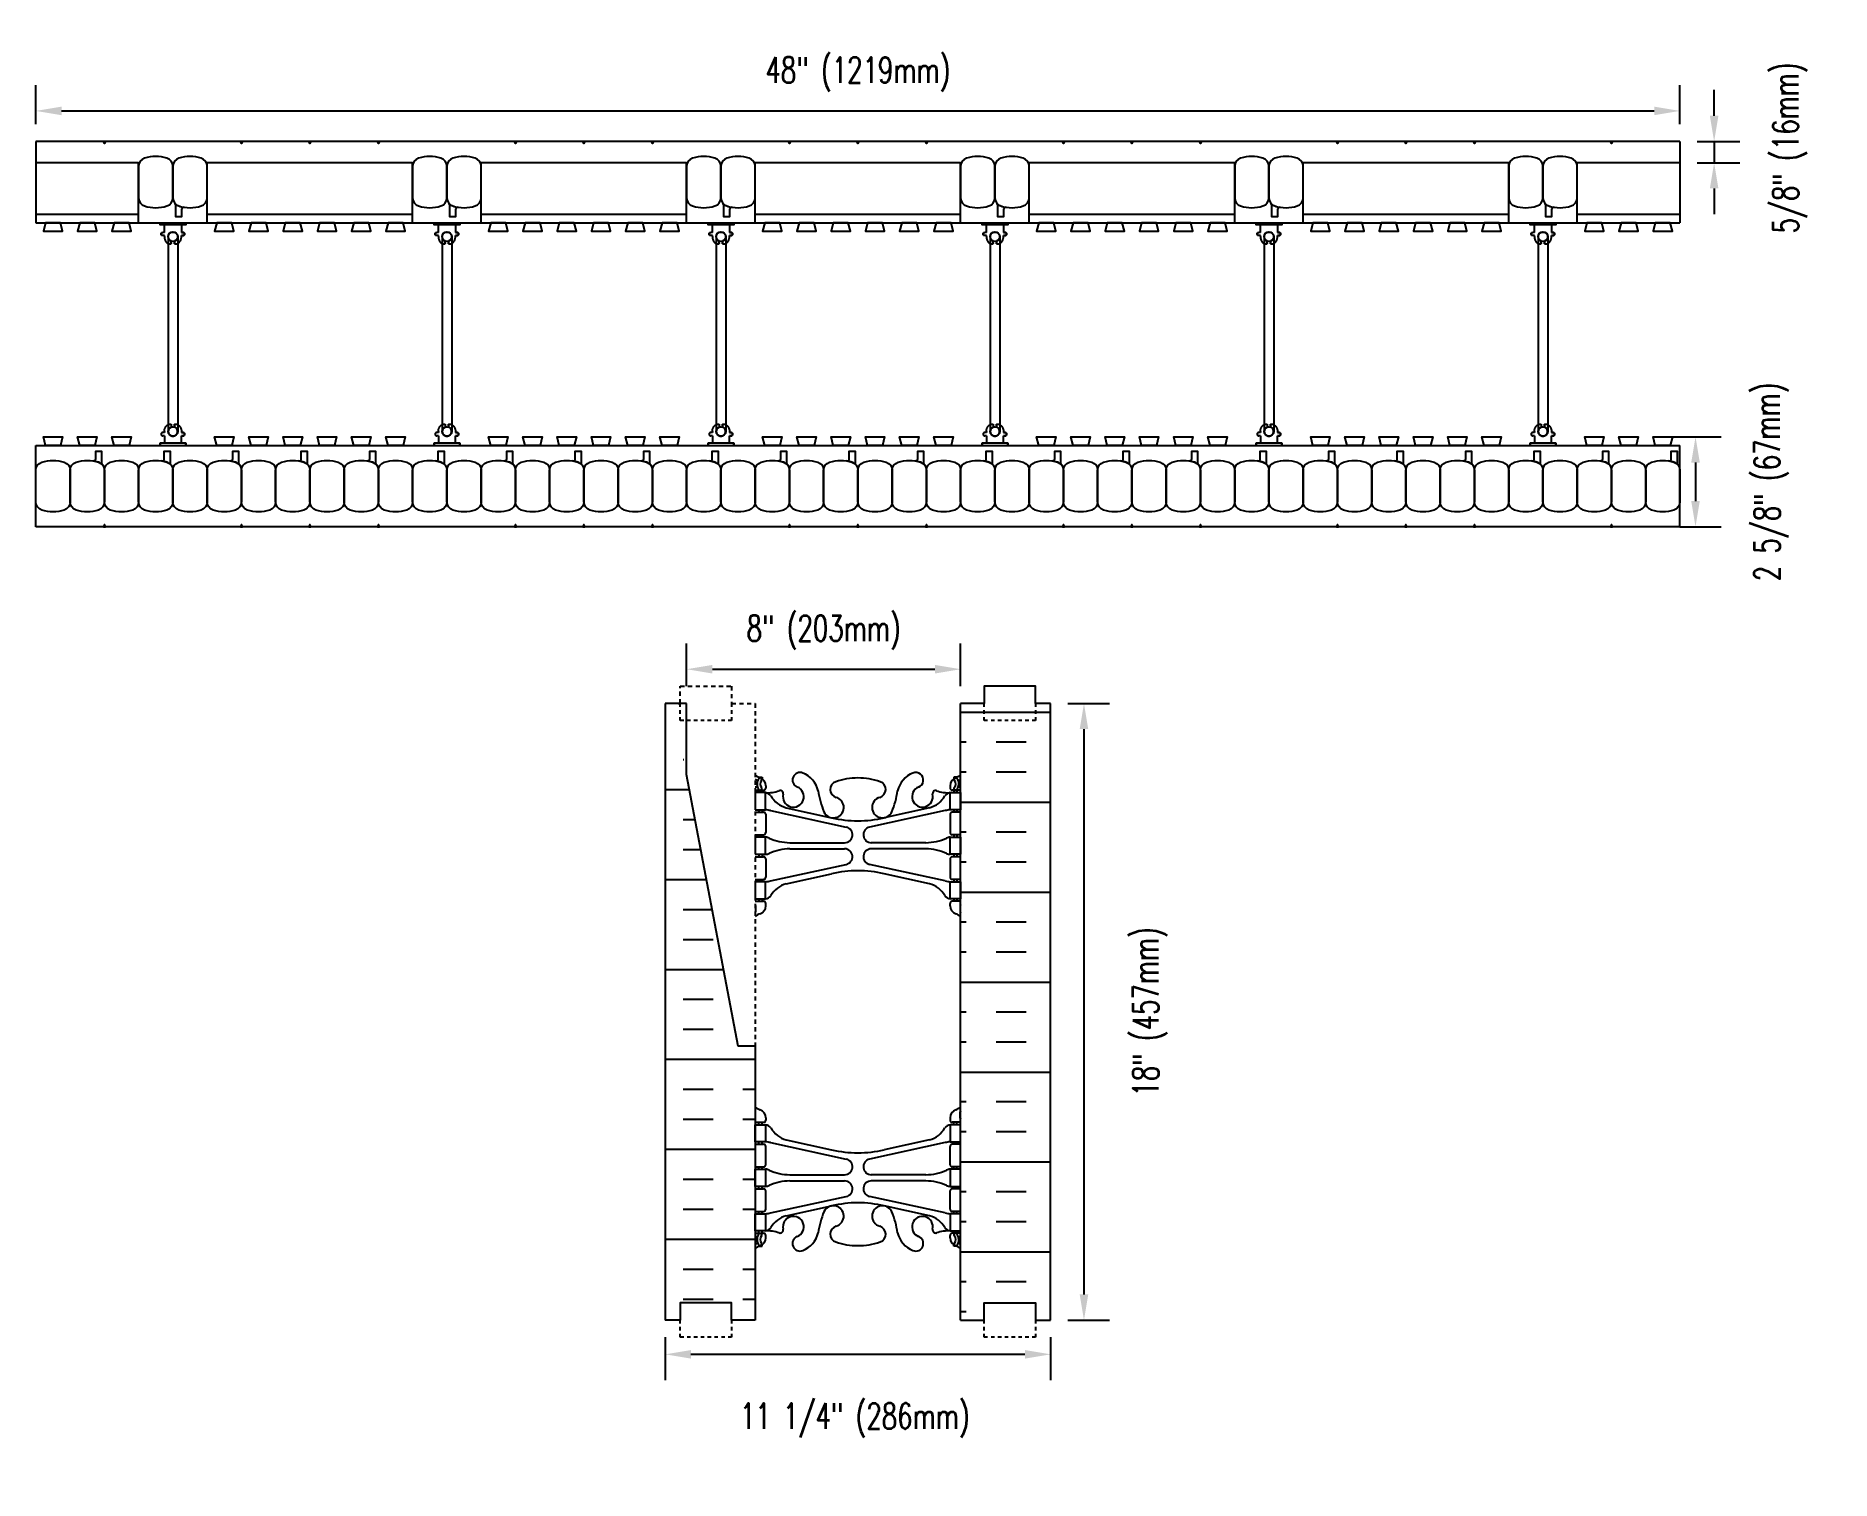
# Model space of a CAD drawing. Header units: inches. Extents: x 160 to 212.4, y 151.6 to 193.7.
import ezdxf

# ---------------------------------------------------------------- set-up
doc = ezdxf.new("R2010")
doc.units = ezdxf.units.IN
doc.header["$MEASUREMENT"] = 0
doc.linetypes.add('DASHED2', pattern=[0.375, 0.25, -0.125])
doc.linetypes.add('HIDDEN2', pattern=[0.1875, 0.125, -0.0625])
for name, color, linetype in [('HATCH', 12, 'Continuous'), ('Hidden2', 12, 'HIDDEN2'), ('line25', 2, 'Continuous'), ('LINE50', 5, 'Continuous'), ('LINE9', 9, 'Continuous'), ('TEXT', 4, 'Continuous'), ('Web_Edge', 9, 'Continuous')]:
    doc.layers.add(name, color=color, linetype=linetype)
doc.styles.add('DIM', font='romans.shx', dxfattribs={"width": 0.7})
doc.dimstyles.new('ext_8', dxfattribs={"dimscale": 8, "dimtxt": 0.09375, "dimasz": 0.09375, "dimexe": 0.09375, "dimexo": 0.0625, "dimgap": 0.0625, "dimtad": 1, "dimdec": 1, "dimzin": 3, "dimdsep": 46, "dimlunit": 4, "dimtxsty": 'DIM', "dimcen": 0.09, "dimdle": 0.09375, "dimclrt": 4, "dimadec": 0, "dimazin": 0, "dimtfac": 1, "dimtdec": 1, "dimtmove": 2, "dimatfit": 3, "dimfxl": 0, "dimfrac": 2, "dimtolj": 1, "dimtzin": 0, "dimarcsym": 0})

msp = doc.modelspace()

# ---------------------------------------------------------------- blocks, each defined once
blk = doc.blocks.new('*D16')
at = {"layer": 'Defpoints', "color": 0}
for p in [(208.029, 191.538), (160.029, 190.649), (208.029, 190.649)]:
    blk.add_point(p, dxfattribs=at)
at = {"layer": 'TEXT', "color": 0, "lineweight": -2}
for p, q in [((160.029, 191.149), (160.029, 192.288)), ((208.029, 191.149), (208.029, 192.288)), ((160.779, 191.538), (207.279, 191.538))]:
    blk.add_line(p, q, dxfattribs=at)
at = {"layer": 'TEXT', "color": 0}
for points in [[(160.779, 191.663), (160.779, 191.413), (160.029, 191.538)], [(207.279, 191.663), (207.279, 191.413), (208.029, 191.538)]]:
    blk.add_solid(points, dxfattribs=at)
at = {"layer": 'TEXT', "color": 4, "insert": (184.029, 192.609), "char_height": 0.75, "attachment_point": 5, "style": 'DIM'}
blk.add_mtext('\\A1;48" (1219mm)', dxfattribs=at)
blk = doc.blocks.new('*D17')
at = {"layer": 'Defpoints', "color": 0}
for p in [(208.029, 190.649), (208.029, 190.024), (209.028, 190.024)]:
    blk.add_point(p, dxfattribs=at)
at = {"layer": 'TEXT', "color": 0, "lineweight": -2}
for p, q in [((209.028, 191.399), (209.028, 192.149)), ((208.529, 190.649), (209.778, 190.649)), ((209.028, 190.649), (209.028, 190.024)), ((208.529, 190.024), (209.778, 190.024)), ((209.028, 189.274), (209.028, 188.524))]:
    blk.add_line(p, q, dxfattribs=at)
at = {"layer": 'TEXT', "color": 0}
for points in [[(208.903, 191.399), (209.153, 191.399), (209.028, 190.649)], [(208.903, 189.274), (209.153, 189.274), (209.028, 190.024)]]:
    blk.add_solid(points, dxfattribs=at)
at = {"layer": 'TEXT', "color": 4, "insert": (211.242, 190.461), "char_height": 0.75, "attachment_point": 5, "rotation": 90, "style": 'DIM'}
blk.add_mtext('\\A1;5/8" (16mm)', dxfattribs=at)
blk = doc.blocks.new('*D18')
at = {"layer": 'Defpoints', "color": 0}
for p in [(207.31, 182.024), (207.529, 179.399), (208.484, 179.399)]:
    blk.add_point(p, dxfattribs=at)
at = {"layer": 'TEXT', "color": 0, "lineweight": -2}
for p, q in [((207.81, 182.024), (209.234, 182.024)), ((208.484, 181.274), (208.484, 180.149)), ((208.029, 179.399), (209.234, 179.399))]:
    blk.add_line(p, q, dxfattribs=at)
at = {"layer": 'TEXT', "color": 0}
for points in [[(208.359, 181.274), (208.609, 181.274), (208.484, 182.024)], [(208.359, 180.149), (208.609, 180.149), (208.484, 179.399)]]:
    blk.add_solid(points, dxfattribs=at)
at = {"layer": 'TEXT', "color": 4, "insert": (210.698, 180.711), "char_height": 0.75, "attachment_point": 5, "rotation": 90, "style": 'DIM'}
blk.add_mtext('\\A1;2 5/8" (67mm)', dxfattribs=at)
blk = doc.blocks.new('*D19')
at = {"layer": 'Defpoints', "color": 0}
for p in [(189.654, 174.242), (189.654, 156.242), (190.629, 156.242)]:
    blk.add_point(p, dxfattribs=at)
at = {"layer": 'TEXT', "color": 0, "lineweight": -2}
for p, q in [((190.154, 174.242), (191.379, 174.242)), ((190.629, 173.492), (190.629, 156.992)), ((190.154, 156.242), (191.379, 156.242))]:
    blk.add_line(p, q, dxfattribs=at)
at = {"layer": 'TEXT', "color": 0}
for points in [[(190.504, 173.492), (190.754, 173.492), (190.629, 174.242)], [(190.504, 156.992), (190.754, 156.992), (190.629, 156.242)]]:
    blk.add_solid(points, dxfattribs=at)
at = {"layer": 'TEXT', "color": 4, "insert": (192.557, 165.242), "char_height": 0.75, "attachment_point": 5, "rotation": 90, "style": 'DIM'}
blk.add_mtext('\\A1;18" (457mm)', dxfattribs=at)
blk = doc.blocks.new('*D20')
at = {"layer": 'Defpoints', "color": 0}
for p in [(187.029, 175.242), (179.029, 174.242), (187.029, 174.242)]:
    blk.add_point(p, dxfattribs=at)
at = {"layer": 'TEXT', "color": 0, "lineweight": -2}
for p, q in [((179.029, 174.742), (179.029, 175.992)), ((187.029, 174.742), (187.029, 175.992)), ((179.779, 175.242), (186.279, 175.242))]:
    blk.add_line(p, q, dxfattribs=at)
at = {"layer": 'TEXT', "color": 0}
for points in [[(179.779, 175.367), (179.779, 175.117), (179.029, 175.242)], [(186.279, 175.367), (186.279, 175.117), (187.029, 175.242)]]:
    blk.add_solid(points, dxfattribs=at)
at = {"layer": 'TEXT', "color": 4, "insert": (183.029, 176.313), "char_height": 0.75, "attachment_point": 5, "style": 'DIM'}
blk.add_mtext('\\A1;8" (203mm)', dxfattribs=at)
blk = doc.blocks.new('*D21')
at = {"layer": 'Defpoints', "color": 0}
for p in [(178.404, 156.242), (189.654, 156.242), (189.654, 155.243)]:
    blk.add_point(p, dxfattribs=at)
at = {"layer": 'TEXT', "color": 0, "lineweight": -2}
for p, q in [((178.404, 155.742), (178.404, 154.493)), ((189.654, 155.742), (189.654, 154.493)), ((179.154, 155.243), (188.904, 155.243))]:
    blk.add_line(p, q, dxfattribs=at)
at = {"layer": 'TEXT', "color": 0}
for points in [[(179.154, 155.368), (179.154, 155.118), (178.404, 155.243)], [(188.904, 155.368), (188.904, 155.118), (189.654, 155.243)]]:
    blk.add_solid(points, dxfattribs=at)
at = {"layer": 'TEXT', "color": 4, "insert": (183.938, 153.317), "char_height": 0.75, "attachment_point": 5, "style": 'DIM'}
blk.add_mtext('\\A1;11 1/4" (286mm)', dxfattribs=at)
blk = doc.blocks.new('WEB_6_CENTRE_TOP')
for p, q in [((5.688, 0.141), (0, 0.141)), ((5.688, -0.141), (0, -0.141))]:
    blk.add_line(p, q)
for centre in [(0, 0), (5.688, 0)]:
    blk.add_circle(centre, 0.141)
blk = doc.blocks.new('Connector')
blk.add_point((0.271, 0))
at = {"layer": 'LINE9'}
for p, q in [((0, 0.375), (0, -0.375)), ((0.062, -0.375), (0.062, 0.375)), ((0.281, 0.25), (0.062, 0.25))]:
    blk.add_line(p, q, dxfattribs=at)
for points, weights in [([(0.007, 0.375), (0.004, 0.375), (0, 0.375)], [1, 0.972587069138, 0.950305488115]), ([(0.327, 0.343), (0.308, 0.343), (0.281, 0.317), (0.281, 0.297)], [1, 0.85355339, 0.85355339, 1]), ([(0.328, 0.343), (0.327, 0.343), (0.327, 0.343)], [1, 0.70710678, 1]), ([(0.375, 0.297), (0.375, 0.317), (0.348, 0.343), (0.329, 0.343)], [1, 0.85355339, 0.85355339, 1]), ([(0.406, 0.25), (0.546, 0.25), (0.619, 0.131)], [0.958404415409, 0.794674173519, 0.864651571113]), ([(0.619, 0.052), (0.612, 0.049), (0.604, 0.049)], [0.83615024178, 0.892081430621, 1]), ([(0, -0.375), (0.004, -0.375), (0.007, -0.375)], [0.950305488115, 0.972587069138, 1]), ([(0.281, -0.297), (0.281, -0.317), (0.308, -0.343), (0.327, -0.343)], [1, 0.85355339, 0.85355339, 1]), ([(0.327, -0.343), (0.281, -0.343), (0.281, -0.297)], [1, 0.70710678, 1]), ([(0.329, -0.343), (0.348, -0.343), (0.375, -0.317), (0.375, -0.297)], [1, 0.85355339, 0.85355339, 1]), ([(0.375, -0.297), (0.375, -0.343), (0.329, -0.343)], [1, 0.70710678, 1]), ([(0.619, -0.131), (0.546, -0.25), (0.406, -0.25)], [0.864651574428, 0.794674169686, 0.958404415195]), ([(0.604, -0.049), (0.612, -0.049), (0.619, -0.052)], [1, 0.89208144177, 0.836150253337])]:
    blk.add_rational_spline(points, weights, degree=2, dxfattribs=at)
for points, degree in [([(0, 0.375), (0.002, 0.375), (0.005, 0.375), (0.007, 0.375)], 3), ([(0.007, 0.375), (0.021, 0.375), (0.051, 0.375), (0.062, 0.375), (0.062, 0.375)], 3), ([(0.281, 0.25), (0.281, 0.297)], 1), ([(0.327, 0.343), (0.327, 0.343), (0.328, 0.343), (0.328, 0.343)], 3), ([(0.328, 0.343), (0.329, 0.343), (0.329, 0.343), (0.329, 0.343)], 3), ([(0.375, 0.25), (0.375, 0.297)], 1), ([(0.406, 0.25), (0.375, 0.25)], 1), ([(0.406, 0.25), (0.406, 0.25)], 1), ([(0.406, 0.25), (0.406, 0.25)], 1), ([(0.406, 0.25), (0.406, 0.25)], 1), ([(0.406, 0.25), (0.406, 0.25)], 1), ([(0.406, 0.25), (0.406, 0.25)], 1), ([(0.406, 0.25), (0.406, 0.25)], 1), ([(0.406, 0.25), (0.406, 0.25)], 1), ([(0.406, 0.25), (0.406, 0.25)], 1), ([(0.406, 0.25), (0.406, 0.25)], 1), ([(0.406, 0.25), (0.406, 0.25)], 1), ([(0.406, 0.25), (0.406, 0.25)], 1), ([(0.406, 0.25), (0.406, 0.25)], 1), ([(0.406, 0.25), (0.406, 0.25)], 1), ([(0.406, 0.25), (0.406, 0.25)], 1), ([(0.406, 0.25), (0.406, 0.25)], 1), ([(0.406, 0.25), (0.406, 0.25)], 1), ([(0.406, 0.25), (0.406, 0.25)], 1), ([(0.406, 0.25), (0.406, 0.25)], 1), ([(0.406, 0.25), (0.406, 0.25)], 1), ([(0.406, 0.25), (0.406, 0.25)], 1), ([(0.406, 0.25), (0.406, 0.25)], 1), ([(0.406, 0.25), (0.406, 0.25)], 1), ([(0.406, 0.25), (0.406, 0.25)], 1), ([(0.406, 0.25), (0.406, 0.25)], 1), ([(0.604, 0.049), (0.532, 0.049)], 1), ([(0.532, 0.049), (0.532, 0.049)], 1), ([(0.532, 0.049), (0.532, 0.049)], 1), ([(0.532, 0.049), (0.532, 0.049)], 1), ([(0.532, 0.049), (0.532, 0.049)], 1), ([(0.532, 0.049), (0.532, 0.049)], 1), ([(0.532, 0.049), (0.532, 0.049)], 1), ([(0.532, 0.049), (0.532, 0.049)], 1), ([(0.532, 0.049), (0.532, 0.049)], 1), ([(0.532, 0.049), (0.532, 0.049)], 1), ([(0.532, 0.049), (0.532, 0.049)], 1), ([(0.604, 0.049), (0.609, 0.049), (0.614, 0.05), (0.619, 0.052)], 3), ([(0.604, 0.049), (0.604, 0.049)], 1), ([(0.604, 0.049), (0.604, 0.049)], 1), ([(0.604, 0.049), (0.604, 0.049)], 1), ([(0.604, 0.049), (0.604, 0.049)], 1), ([(0.619, 0.131), (0.619, 0.052)], 1), ([(0.619, 0.131), (0.619, 0.131)], 1), ([(0.619, 0.131), (0.619, 0.131)], 1), ([(0.619, 0.131), (0.619, 0.131)], 1), ([(0.619, 0.131), (0.619, 0.131)], 1), ([(0.007, -0.375), (0.005, -0.375), (0.002, -0.375), (0, -0.375)], 3), ([(0.062, -0.375), (0.062, -0.375), (0.051, -0.375), (0.021, -0.375), (0.007, -0.375)], 3), ([(0.062, -0.25), (0.281, -0.25)], 1), ([(0.281, -0.297), (0.281, -0.25)], 1), ([(0.281, -0.25), (0.281, -0.297)], 1), ([(0.328, -0.343), (0.328, -0.343), (0.327, -0.343), (0.327, -0.343)], 3), ([(0.329, -0.343), (0.329, -0.343), (0.329, -0.343), (0.328, -0.343)], 3), ([(0.375, -0.25), (0.375, -0.297)], 1), ([(0.375, -0.297), (0.375, -0.25)], 1), ([(0.406, -0.25), (0.375, -0.25)], 1), ([(0.406, -0.25), (0.406, -0.25)], 1), ([(0.406, -0.25), (0.406, -0.25)], 1), ([(0.406, -0.25), (0.406, -0.25)], 1), ([(0.406, -0.25), (0.406, -0.25)], 1), ([(0.406, -0.25), (0.406, -0.25)], 1), ([(0.406, -0.25), (0.406, -0.25)], 1), ([(0.406, -0.25), (0.406, -0.25)], 1), ([(0.406, -0.25), (0.406, -0.25)], 1), ([(0.406, -0.25), (0.406, -0.25)], 1), ([(0.406, -0.25), (0.406, -0.25)], 1), ([(0.406, -0.25), (0.406, -0.25)], 1), ([(0.532, -0.049), (0.604, -0.049)], 1), ([(0.604, -0.049), (0.58, -0.049), (0.556, -0.049), (0.532, -0.049)], 3), ([(0.532, -0.049), (0.532, -0.049)], 1), ([(0.532, -0.049), (0.532, -0.049)], 1), ([(0.532, -0.049), (0.532, -0.049)], 1), ([(0.532, -0.049), (0.532, -0.049)], 1), ([(0.619, -0.052), (0.614, -0.05), (0.609, -0.049), (0.604, -0.049)], 3), ([(0.604, -0.049), (0.604, -0.049)], 1), ([(0.604, -0.049), (0.604, -0.049)], 1), ([(0.604, -0.049), (0.604, -0.049)], 1), ([(0.604, -0.049), (0.604, -0.049)], 1), ([(0.604, -0.049), (0.604, -0.049)], 1), ([(0.604, -0.049), (0.604, -0.049)], 1), ([(0.604, -0.049), (0.604, -0.049)], 1), ([(0.604, -0.049), (0.604, -0.049)], 1), ([(0.619, -0.052), (0.619, -0.131)], 1), ([(0.619, -0.131), (0.619, -0.131)], 1), ([(0.619, -0.131), (0.619, -0.131)], 1), ([(0.619, -0.131), (0.619, -0.131)], 1), ([(0.619, -0.131), (0.619, -0.131)], 1)]:
    blk.add_open_spline(points, degree=degree, dxfattribs=at)
for points, weights, knots in [([(0.062, 0.375), (0.062, 0.375), (0.046, 0.375), (0.03, 0.375), (0.007, 0.375)], [0.868718858569, 0.861102746415, 1, 0.861102734288, 0.868718859898], [0, 0, 0, 0.5, 0.5, 1, 1, 1]), ([(0.532, 0.049), (0.472, 0.203), (0.333, 0.113), (0.157, 0), (0.333, -0.113), (0.472, -0.203), (0.532, -0.049)], [0.899508922286, 0.599718215298, 1, 0.54226024, 1, 0.599718224335, 0.899508908749], [0, 0, 0, 0.318112, 0.318112, 0.681888, 0.681888, 1, 1, 1]), ([(0.007, -0.375), (0.03, -0.375), (0.046, -0.375), (0.062, -0.375), (0.062, -0.375)], [0.868718859319, 0.861102739573, 1, 0.861102742958, 0.868718858948], [0, 0, 0, 0.5, 0.5, 1, 1, 1])]:
    blk.add_rational_spline(points, weights, degree=2, knots=knots, dxfattribs=at)

# ---------------------------------------------------------------- dimensions: what is measured, and where the dimension line sits
at = {"layer": 'TEXT'}
for base, p1, p2, text, picture, middle in [((208.029, 191.538), (160.029, 190.649), (208.029, 190.649), '48" (1219mm)', '*D16', (184.029, 192.609)), ((187.029, 175.242), (179.029, 174.242), (187.029, 174.242), '8" (203mm)', '*D20', (183.029, 176.313))]:
    dim = msp.add_linear_dim(base=base, p1=p1, p2=p2, text=text, dimstyle='ext_8', dxfattribs=at)
    dim.commit()
    dim.dimension.update_dxf_attribs({"geometry": picture, "text_midpoint": middle})
for base, p1, p2, text, picture, middle in [((209.028, 190.024), (208.029, 190.649), (208.029, 190.024), '5/8" (16mm)', '*D17', (211.242, 190.461)), ((208.484, 179.399), (207.31, 182.024), (207.529, 179.399), '2 5/8" (67mm)', '*D18', (210.698, 180.711)), ((190.629, 156.242), (189.654, 174.242), (189.654, 156.242), '18" (457mm)', '*D19', (192.557, 165.242))]:
    dim = msp.add_linear_dim(base=base, p1=p1, p2=p2, angle=90, text=text, dimstyle='ext_8', dxfattribs=at)
    dim.commit()
    dim.dimension.update_dxf_attribs({"geometry": picture, "text_midpoint": middle, "dimtype": 160})
dim = msp.add_linear_dim(base=(189.654, 155.243), p1=(178.404, 156.242), p2=(189.654, 156.242), text='11 1/4" (286mm)', dimstyle='ext_8', dxfattribs=at)
dim.commit()
dim.dimension.update_dxf_attribs({"geometry": '*D21', "text_midpoint": (183.938, 153.317), "dimtype": 160})

# ---------------------------------------------------------------- hatches: boundary and pattern name
at = {"layer": 'HATCH'}
h = msp.add_hatch(dxfattribs=at)
h.set_pattern_fill('INSUL', color=256, scale=7, style=0)
h.set_pattern_definition([(180, (3113.1907, -240.7677), (0, 2.625), []), (180, (3113.1907, -239.8927), (0, 2.625), [0.875, -0.875]), (180, (3113.1907, -239.0177), (0, 2.625), [0.875, -0.875])])
h.paths.add_polyline_path([(189.654, 156.242), (189.217, 156.242), (189.217, 156.742), (187.717, 156.742), (187.717, 156.242), (187.029, 156.242), (187.029, 174.242), (187.717, 174.242), (187.717, 174.742), (189.217, 174.742), (189.217, 174.242), (189.654, 174.242)])
h = msp.add_hatch(dxfattribs=at)
h.set_pattern_fill('INSUL', color=256, scale=7, style=0)
h.set_pattern_definition([(0, (-2748.8279, -295.5208), (0, 2.625), []), (0, (-2748.8279, -294.6458), (0, 2.625), [0.875, -0.875]), (0, (-2748.8279, -293.7708), (0, 2.625), [0.875, -0.875])])
edge = h.paths.add_edge_path()
edge.add_line((181.029, 164.242), (180.529, 164.242))
edge.add_line((180.529, 164.242), (178.779, 173.492))
edge.add_line((178.779, 173.492), (178.779, 174.242))
edge.add_line((178.779, 174.242), (178.404, 174.242))
edge.add_line((178.404, 174.242), (178.404, 156.242))
edge.add_line((178.404, 156.242), (178.842, 156.242))
edge.add_line((178.842, 156.242), (178.842, 156.742))
edge.add_line((178.842, 156.742), (180.342, 156.742))
edge.add_line((180.342, 156.742), (180.342, 156.242))
edge.add_line((180.342, 156.242), (180.779, 156.242))
edge.add_line((181.029, 164.242), (181.029, 156.242))

# ---------------------------------------------------------------- linework, layer by layer
at = {"layer": 'Hidden2'}
msp.add_lwpolyline([(178.779, 174.242), (178.842, 174.242), (178.842, 174.742), (180.342, 174.742), (180.342, 174.242), (181.029, 174.242), (181.029, 164.242)], dxfattribs=at)
at = {"layer": 'line25'}
for p, q in [((163.029, 190.024), (160.029, 190.024)), ((171.029, 190.024), (165.029, 190.024)), ((179.029, 190.024), (173.029, 190.024)), ((187.029, 190.024), (181.029, 190.024)), ((195.029, 190.024), (189.029, 190.024)), ((203.029, 190.024), (197.029, 190.024)), ((208.029, 190.024), (205.029, 190.024)), ((160.029, 188.274), (208.029, 188.274)), ((160.029, 181.774), (208.029, 181.774)), ((187.029, 156.242), (187.029, 174.242)), ((181.029, 164.242), (181.029, 156.242))]:
    msp.add_line(p, q, dxfattribs=at)
for points in [[(160.31, 188.274), (160.248, 188.024), (160.81, 188.024), (160.748, 188.274)], [(161.31, 188.274), (161.248, 188.024), (161.81, 188.024), (161.748, 188.274)], [(162.31, 188.274), (162.248, 188.024), (162.81, 188.024), (162.748, 188.274)], [(165.31, 188.274), (165.248, 188.024), (165.81, 188.024), (165.748, 188.274)], [(166.31, 188.274), (166.248, 188.024), (166.81, 188.024), (166.748, 188.274)], [(167.31, 188.274), (167.248, 188.024), (167.81, 188.024), (167.748, 188.274)], [(168.31, 188.274), (168.248, 188.024), (168.81, 188.024), (168.748, 188.274)], [(169.31, 188.274), (169.248, 188.024), (169.81, 188.024), (169.748, 188.274)], [(170.31, 188.274), (170.248, 188.024), (170.81, 188.024), (170.748, 188.274)], [(173.31, 188.274), (173.248, 188.024), (173.81, 188.024), (173.748, 188.274)], [(174.31, 188.274), (174.248, 188.024), (174.81, 188.024), (174.748, 188.274)], [(175.31, 188.274), (175.248, 188.024), (175.81, 188.024), (175.748, 188.274)], [(176.31, 188.274), (176.248, 188.024), (176.81, 188.024), (176.748, 188.274)], [(177.31, 188.274), (177.248, 188.024), (177.81, 188.024), (177.748, 188.274)], [(178.31, 188.274), (178.248, 188.024), (178.81, 188.024), (178.748, 188.274)], [(181.31, 188.274), (181.248, 188.024), (181.81, 188.024), (181.748, 188.274)], [(182.31, 188.274), (182.248, 188.024), (182.81, 188.024), (182.748, 188.274)], [(183.31, 188.274), (183.248, 188.024), (183.81, 188.024), (183.748, 188.274)], [(184.31, 188.274), (184.248, 188.024), (184.81, 188.024), (184.748, 188.274)], [(185.31, 188.274), (185.248, 188.024), (185.81, 188.024), (185.748, 188.274)], [(186.31, 188.274), (186.248, 188.024), (186.81, 188.024), (186.748, 188.274)], [(189.31, 188.274), (189.248, 188.024), (189.81, 188.024), (189.748, 188.274)], [(190.31, 188.274), (190.248, 188.024), (190.81, 188.024), (190.748, 188.274)], [(191.31, 188.274), (191.248, 188.024), (191.81, 188.024), (191.748, 188.274)], [(192.31, 188.274), (192.248, 188.024), (192.81, 188.024), (192.748, 188.274)], [(193.31, 188.274), (193.248, 188.024), (193.81, 188.024), (193.748, 188.274)], [(194.31, 188.274), (194.248, 188.024), (194.81, 188.024), (194.748, 188.274)], [(197.31, 188.274), (197.248, 188.024), (197.81, 188.024), (197.748, 188.274)], [(198.31, 188.274), (198.248, 188.024), (198.81, 188.024), (198.748, 188.274)], [(199.31, 188.274), (199.248, 188.024), (199.81, 188.024), (199.748, 188.274)], [(200.31, 188.274), (200.248, 188.024), (200.81, 188.024), (200.748, 188.274)], [(201.31, 188.274), (201.248, 188.024), (201.81, 188.024), (201.748, 188.274)], [(202.31, 188.274), (202.248, 188.024), (202.81, 188.024), (202.748, 188.274)], [(205.31, 188.274), (205.248, 188.024), (205.81, 188.024), (205.748, 188.274)], [(206.31, 188.274), (206.248, 188.024), (206.81, 188.024), (206.748, 188.274)], [(207.31, 188.274), (207.248, 188.024), (207.81, 188.024), (207.748, 188.274)], [(160.31, 181.774), (160.248, 182.024), (160.81, 182.024), (160.748, 181.774)], [(161.31, 181.774), (161.248, 182.024), (161.81, 182.024), (161.748, 181.774)], [(162.31, 181.774), (162.248, 182.024), (162.81, 182.024), (162.748, 181.774)], [(165.31, 181.774), (165.248, 182.024), (165.81, 182.024), (165.748, 181.774)], [(166.31, 181.774), (166.248, 182.024), (166.81, 182.024), (166.748, 181.774)], [(167.31, 181.774), (167.248, 182.024), (167.81, 182.024), (167.748, 181.774)], [(168.31, 181.774), (168.248, 182.024), (168.81, 182.024), (168.748, 181.774)], [(169.31, 181.774), (169.248, 182.024), (169.81, 182.024), (169.748, 181.774)], [(170.31, 181.774), (170.248, 182.024), (170.81, 182.024), (170.748, 181.774)], [(173.31, 181.774), (173.248, 182.024), (173.81, 182.024), (173.748, 181.774)], [(174.31, 181.774), (174.248, 182.024), (174.81, 182.024), (174.748, 181.774)], [(175.31, 181.774), (175.248, 182.024), (175.81, 182.024), (175.748, 181.774)], [(176.31, 181.774), (176.248, 182.024), (176.81, 182.024), (176.748, 181.774)], [(177.31, 181.774), (177.248, 182.024), (177.81, 182.024), (177.748, 181.774)], [(178.31, 181.774), (178.248, 182.024), (178.81, 182.024), (178.748, 181.774)], [(181.31, 181.774), (181.248, 182.024), (181.81, 182.024), (181.748, 181.774)], [(182.31, 181.774), (182.248, 182.024), (182.81, 182.024), (182.748, 181.774)], [(183.31, 181.774), (183.248, 182.024), (183.81, 182.024), (183.748, 181.774)], [(184.31, 181.774), (184.248, 182.024), (184.81, 182.024), (184.748, 181.774)], [(185.31, 181.774), (185.248, 182.024), (185.81, 182.024), (185.748, 181.774)], [(186.31, 181.774), (186.248, 182.024), (186.81, 182.024), (186.748, 181.774)], [(189.31, 181.774), (189.248, 182.024), (189.81, 182.024), (189.748, 181.774)], [(190.31, 181.774), (190.248, 182.024), (190.81, 182.024), (190.748, 181.774)], [(191.31, 181.774), (191.248, 182.024), (191.81, 182.024), (191.748, 181.774)], [(192.31, 181.774), (192.248, 182.024), (192.81, 182.024), (192.748, 181.774)], [(193.31, 181.774), (193.248, 182.024), (193.81, 182.024), (193.748, 181.774)], [(194.31, 181.774), (194.248, 182.024), (194.81, 182.024), (194.748, 181.774)], [(197.31, 181.774), (197.248, 182.024), (197.81, 182.024), (197.748, 181.774)], [(198.31, 181.774), (198.248, 182.024), (198.81, 182.024), (198.748, 181.774)], [(199.31, 181.774), (199.248, 182.024), (199.81, 182.024), (199.748, 181.774)], [(200.31, 181.774), (200.248, 182.024), (200.81, 182.024), (200.748, 181.774)], [(201.31, 181.774), (201.248, 182.024), (201.81, 182.024), (201.748, 181.774)], [(202.31, 181.774), (202.248, 182.024), (202.81, 182.024), (202.748, 181.774)], [(205.31, 181.774), (205.248, 182.024), (205.81, 182.024), (205.748, 181.774)], [(206.31, 181.774), (206.248, 182.024), (206.81, 182.024), (206.748, 181.774)], [(207.31, 181.774), (207.248, 182.024), (207.81, 182.024), (207.748, 181.774)]]:
    msp.add_lwpolyline(points, close=True, dxfattribs=at)
at = {"layer": 'LINE50'}
for p, q in [((208.029, 190.649), (160.029, 190.649)), ((160.029, 190.649), (160.029, 188.274)), ((208.029, 190.649), (208.029, 188.274)), ((160.029, 179.399), (160.029, 181.774)), ((208.029, 179.399), (208.029, 181.774)), ((208.029, 179.399), (160.029, 179.399)), ((178.404, 174.242), (178.404, 174.242)), ((178.404, 174.242), (178.404, 156.242)), ((179.029, 174.242), (178.404, 174.242)), ((189.654, 156.242), (189.654, 174.242))]:
    msp.add_line(p, q, dxfattribs=at)
for points in [[(189.654, 174.242), (189.217, 174.242), (189.217, 174.742), (187.717, 174.742), (187.717, 174.242), (187.029, 174.242)], [(181.029, 164.242), (180.529, 164.242), (179.029, 172.17), (179.029, 174.242)], [(181.029, 156.242), (180.342, 156.242), (180.342, 156.742), (178.842, 156.742), (178.842, 156.242), (178.404, 156.242)], [(187.029, 156.242), (187.717, 156.242), (187.717, 156.742), (189.217, 156.742), (189.217, 156.242), (189.654, 156.242)]]:
    msp.add_lwpolyline(points, dxfattribs=at)
at = {"layer": 'LINE9'}
for p, q in [((163.029, 188.274), (163.029, 190.024)), ((165.029, 188.274), (165.029, 190.024)), ((171.029, 188.274), (171.029, 190.024)), ((173.029, 188.274), (173.029, 190.024)), ((179.029, 188.274), (179.029, 190.024)), ((181.029, 188.274), (181.029, 190.024)), ((187.029, 188.274), (187.029, 190.024)), ((189.029, 188.274), (189.029, 190.024)), ((195.029, 188.274), (195.029, 190.024)), ((197.029, 188.274), (197.029, 190.024)), ((203.029, 188.274), (203.029, 190.024)), ((205.029, 188.274), (205.029, 190.024)), ((160.029, 188.524), (163.029, 188.524)), ((165.029, 188.524), (171.029, 188.524)), ((173.029, 188.524), (179.029, 188.524)), ((181.029, 188.524), (187.029, 188.524)), ((189.029, 188.524), (195.029, 188.524)), ((197.029, 188.524), (203.029, 188.524)), ((205.029, 188.524), (208.029, 188.524))]:
    msp.add_line(p, q, dxfattribs=at)
for points in [[(162.06, 190.649), (162.029, 190.584), (161.998, 190.649)], [(166.06, 190.649), (166.029, 190.584), (165.998, 190.649)], [(168.06, 190.649), (168.029, 190.584), (167.998, 190.649)], [(170.06, 190.649), (170.029, 190.584), (169.998, 190.649)], [(174.06, 190.649), (174.029, 190.584), (173.998, 190.649)], [(176.06, 190.649), (176.029, 190.584), (175.998, 190.649)], [(178.06, 190.649), (178.029, 190.584), (177.998, 190.649)], [(182.06, 190.649), (182.029, 190.584), (181.998, 190.649)], [(184.06, 190.649), (184.029, 190.584), (183.998, 190.649)], [(186.06, 190.649), (186.029, 190.584), (185.998, 190.649)], [(190.06, 190.649), (190.029, 190.584), (189.998, 190.649)], [(192.06, 190.649), (192.029, 190.584), (191.998, 190.649)], [(194.06, 190.649), (194.029, 190.584), (193.998, 190.649)], [(198.06, 190.649), (198.029, 190.584), (197.998, 190.649)], [(200.06, 190.649), (200.029, 190.584), (199.998, 190.649)], [(202.06, 190.649), (202.029, 190.584), (201.998, 190.649)], [(206.06, 190.649), (206.029, 190.584), (205.998, 190.649)], [(162.06, 179.399), (162.029, 179.463), (161.998, 179.399)], [(166.06, 179.399), (166.029, 179.463), (165.998, 179.399)], [(168.06, 179.399), (168.029, 179.463), (167.998, 179.399)], [(170.06, 179.399), (170.029, 179.463), (169.998, 179.399)], [(174.06, 179.399), (174.029, 179.463), (173.998, 179.399)], [(176.06, 179.399), (176.029, 179.463), (175.998, 179.399)], [(178.06, 179.399), (178.029, 179.463), (177.998, 179.399)], [(182.06, 179.399), (182.029, 179.463), (181.998, 179.399)], [(184.06, 179.399), (184.029, 179.463), (183.998, 179.399)], [(186.06, 179.399), (186.029, 179.463), (185.998, 179.399)], [(190.06, 179.399), (190.029, 179.463), (189.998, 179.399)], [(192.06, 179.399), (192.029, 179.463), (191.998, 179.399)], [(194.06, 179.399), (194.029, 179.463), (193.998, 179.399)], [(198.06, 179.399), (198.029, 179.463), (197.998, 179.399)], [(200.06, 179.399), (200.029, 179.463), (199.998, 179.399)], [(202.06, 179.399), (202.029, 179.463), (201.998, 179.399)], [(206.06, 179.399), (206.029, 179.463), (205.998, 179.399)]]:
    msp.add_lwpolyline(points, close=True, dxfattribs=at)
for points in [[(163.202, 188.763, 0.157671), (163.856, 188.763, 0.325305), (164.029, 189), (164.029, 189.922, 0.325305), (163.856, 190.159, 0.157671), (163.202, 190.159, 0.325305), (163.029, 189.922), (163.029, 189, 0.325305)], [(164.202, 188.763, 0.157671), (164.856, 188.763, 0.325305), (165.029, 189), (165.029, 189.922, 0.325305), (164.856, 190.159, 0.157671), (164.202, 190.159, 0.325305), (164.029, 189.922), (164.029, 189, 0.325305)], [(171.202, 188.763, 0.157671), (171.856, 188.763, 0.325305), (172.029, 189), (172.029, 189.922, 0.325305), (171.856, 190.159, 0.157671), (171.202, 190.159, 0.325305), (171.029, 189.922), (171.029, 189, 0.325305)], [(172.202, 188.763, 0.157671), (172.856, 188.763, 0.325305), (173.029, 189), (173.029, 189.922, 0.325305), (172.856, 190.159, 0.157671), (172.202, 190.159, 0.325305), (172.029, 189.922), (172.029, 189, 0.325305)], [(179.202, 188.763, 0.157671), (179.856, 188.763, 0.325305), (180.029, 189), (180.029, 189.922, 0.325305), (179.856, 190.159, 0.157671), (179.202, 190.159, 0.325305), (179.029, 189.922), (179.029, 189, 0.325305)], [(180.202, 188.763, 0.157671), (180.856, 188.763, 0.325305), (181.029, 189), (181.029, 189.922, 0.325305), (180.856, 190.159, 0.157671), (180.202, 190.159, 0.325305), (180.029, 189.922), (180.029, 189, 0.325305)], [(187.202, 188.763, 0.157671), (187.856, 188.763, 0.325305), (188.029, 189), (188.029, 189.922, 0.325305), (187.856, 190.159, 0.157671), (187.202, 190.159, 0.325305), (187.029, 189.922), (187.029, 189, 0.325305)], [(188.202, 188.763, 0.157671), (188.856, 188.763, 0.325305), (189.029, 189), (189.029, 189.922, 0.325305), (188.856, 190.159, 0.157671), (188.202, 190.159, 0.325305), (188.029, 189.922), (188.029, 189, 0.325305)], [(195.202, 188.763, 0.157671), (195.856, 188.763, 0.325305), (196.029, 189), (196.029, 189.922, 0.325305), (195.856, 190.159, 0.157671), (195.202, 190.159, 0.325305), (195.029, 189.922), (195.029, 189, 0.325305)], [(196.202, 188.763, 0.157671), (196.856, 188.763, 0.325305), (197.029, 189), (197.029, 189.922, 0.325305), (196.856, 190.159, 0.157671), (196.202, 190.159, 0.325305), (196.029, 189.922), (196.029, 189, 0.325305)], [(203.202, 188.763, 0.157671), (203.856, 188.763, 0.325305), (204.029, 189), (204.029, 189.922, 0.325305), (203.856, 190.159, 0.157671), (203.202, 190.159, 0.325305), (203.029, 189.922), (203.029, 189, 0.325305)], [(204.202, 188.763, 0.157671), (204.856, 188.763, 0.325305), (205.029, 189), (205.029, 189.922, 0.325305), (204.856, 190.159, 0.157671), (204.202, 190.159, 0.325305), (204.029, 189.922), (204.029, 189, 0.325305)], [(164.202, 188.763, 0.037267), (164.356, 188.725, 0.463036), (164.283, 188.664), (164.283, 188.442), (164.112, 188.442), (164.112, 188.788, 0.189002), (164.096, 188.831, 0.128407)], [(172.202, 188.763, 0.037267), (172.356, 188.725, 0.463036), (172.283, 188.664), (172.283, 188.442), (172.112, 188.442), (172.112, 188.788, 0.189002), (172.096, 188.831, 0.128407)], [(180.202, 188.763, 0.037267), (180.356, 188.725, 0.463036), (180.283, 188.664), (180.283, 188.442), (180.112, 188.442), (180.112, 188.788, 0.189002), (180.096, 188.831, 0.128407)], [(188.202, 188.763, 0.037267), (188.356, 188.725, 0.463036), (188.283, 188.664), (188.283, 188.442), (188.112, 188.442), (188.112, 188.788, 0.189002), (188.096, 188.831, 0.128407)], [(196.202, 188.763, 0.037267), (196.356, 188.725, 0.463036), (196.283, 188.664), (196.283, 188.442), (196.112, 188.442), (196.112, 188.788, 0.189002), (196.096, 188.831, 0.128407)], [(204.202, 188.763, 0.037267), (204.356, 188.725, 0.463036), (204.283, 188.664), (204.283, 188.442), (204.112, 188.442), (204.112, 188.788, 0.189002), (204.096, 188.831, 0.128407)], [(161.856, 181.285, 0.037267), (161.702, 181.322, 0.463036), (161.775, 181.384), (161.775, 181.605), (161.946, 181.605), (161.946, 181.259, 0.189002), (161.962, 181.217, 0.128407)], [(163.856, 181.285, 0.037267), (163.702, 181.322, 0.463036), (163.775, 181.384), (163.775, 181.605), (163.946, 181.605), (163.946, 181.259, 0.189002), (163.962, 181.217, 0.128407)], [(165.856, 181.285, 0.037267), (165.702, 181.322, 0.463036), (165.775, 181.384), (165.775, 181.605), (165.946, 181.605), (165.946, 181.259, 0.189002), (165.962, 181.217, 0.128407)], [(167.856, 181.285, 0.037267), (167.702, 181.322, 0.463036), (167.775, 181.384), (167.775, 181.605), (167.946, 181.605), (167.946, 181.259, 0.189002), (167.962, 181.217, 0.128407)], [(169.856, 181.285, 0.037267), (169.702, 181.322, 0.463036), (169.775, 181.384), (169.775, 181.605), (169.946, 181.605), (169.946, 181.259, 0.189002), (169.962, 181.217, 0.128407)], [(171.856, 181.285, 0.037267), (171.702, 181.322, 0.463036), (171.775, 181.384), (171.775, 181.605), (171.946, 181.605), (171.946, 181.259, 0.189002), (171.962, 181.217, 0.128407)], [(173.856, 181.285, 0.037267), (173.702, 181.322, 0.463036), (173.775, 181.384), (173.775, 181.605), (173.946, 181.605), (173.946, 181.259, 0.189002), (173.962, 181.217, 0.128407)], [(175.856, 181.285, 0.037267), (175.702, 181.322, 0.463036), (175.775, 181.384), (175.775, 181.605), (175.946, 181.605), (175.946, 181.259, 0.189002), (175.962, 181.217, 0.128407)], [(177.856, 181.285, 0.037267), (177.702, 181.322, 0.463036), (177.775, 181.384), (177.775, 181.605), (177.946, 181.605), (177.946, 181.259, 0.189002), (177.962, 181.217, 0.128407)], [(179.856, 181.285, 0.037267), (179.702, 181.322, 0.463036), (179.775, 181.384), (179.775, 181.605), (179.946, 181.605), (179.946, 181.259, 0.189002), (179.962, 181.217, 0.128407)], [(181.856, 181.285, 0.037267), (181.702, 181.322, 0.463036), (181.775, 181.384), (181.775, 181.605), (181.946, 181.605), (181.946, 181.259, 0.189002), (181.962, 181.217, 0.128407)], [(183.856, 181.285, 0.037267), (183.702, 181.322, 0.463036), (183.775, 181.384), (183.775, 181.605), (183.946, 181.605), (183.946, 181.259, 0.189002), (183.962, 181.217, 0.128407)], [(185.856, 181.285, 0.037267), (185.702, 181.322, 0.463036), (185.775, 181.384), (185.775, 181.605), (185.946, 181.605), (185.946, 181.259, 0.189002), (185.962, 181.217, 0.128407)], [(187.856, 181.285, 0.037267), (187.702, 181.322, 0.463036), (187.775, 181.384), (187.775, 181.605), (187.946, 181.605), (187.946, 181.259, 0.189002), (187.962, 181.217, 0.128407)], [(189.856, 181.285, 0.037267), (189.702, 181.322, 0.463036), (189.775, 181.384), (189.775, 181.605), (189.946, 181.605), (189.946, 181.259, 0.189002), (189.962, 181.217, 0.128407)], [(191.856, 181.285, 0.037267), (191.702, 181.322, 0.463036), (191.775, 181.384), (191.775, 181.605), (191.946, 181.605), (191.946, 181.259, 0.189002), (191.962, 181.217, 0.128407)], [(193.856, 181.285, 0.037267), (193.702, 181.322, 0.463036), (193.775, 181.384), (193.775, 181.605), (193.946, 181.605), (193.946, 181.259, 0.189002), (193.962, 181.217, 0.128407)], [(195.856, 181.285, 0.037267), (195.702, 181.322, 0.463036), (195.775, 181.384), (195.775, 181.605), (195.946, 181.605), (195.946, 181.259, 0.189002), (195.962, 181.217, 0.128407)], [(197.856, 181.285, 0.037267), (197.702, 181.322, 0.463036), (197.775, 181.384), (197.775, 181.605), (197.946, 181.605), (197.946, 181.259, 0.189002), (197.962, 181.217, 0.128407)], [(199.856, 181.285, 0.037267), (199.702, 181.322, 0.463036), (199.775, 181.384), (199.775, 181.605), (199.946, 181.605), (199.946, 181.259, 0.189002), (199.962, 181.217, 0.128407)], [(201.856, 181.285, 0.037267), (201.702, 181.322, 0.463036), (201.775, 181.384), (201.775, 181.605), (201.946, 181.605), (201.946, 181.259, 0.189002), (201.962, 181.217, 0.128407)], [(203.856, 181.285, 0.037267), (203.702, 181.322, 0.463036), (203.775, 181.384), (203.775, 181.605), (203.946, 181.605), (203.946, 181.259, 0.189002), (203.962, 181.217, 0.128407)], [(205.856, 181.285, 0.037267), (205.702, 181.322, 0.463036), (205.775, 181.384), (205.775, 181.605), (205.946, 181.605), (205.946, 181.259, 0.189002), (205.962, 181.217, 0.128407)], [(207.856, 181.285, 0.037267), (207.702, 181.322, 0.463036), (207.775, 181.384), (207.775, 181.605), (207.946, 181.605), (207.946, 181.259, 0.189002), (207.962, 181.217, 0.128407)], [(160.202, 181.285, -0.157671), (160.856, 181.285, -0.325305), (161.029, 181.047), (161.029, 180.126, -0.325305), (160.856, 179.888, -0.157671), (160.202, 179.888, -0.325305), (160.029, 180.126), (160.029, 181.047, -0.325305)], [(161.202, 181.285, -0.157671), (161.856, 181.285, -0.325305), (162.029, 181.047), (162.029, 180.126, -0.325305), (161.856, 179.888, -0.157671), (161.202, 179.888, -0.325305), (161.029, 180.126), (161.029, 181.047, -0.325305)], [(162.202, 181.285, -0.157671), (162.856, 181.285, -0.325305), (163.029, 181.047), (163.029, 180.126, -0.325305), (162.856, 179.888, -0.157671), (162.202, 179.888, -0.325305), (162.029, 180.126), (162.029, 181.047, -0.325305)], [(163.202, 181.285, -0.157671), (163.856, 181.285, -0.325305), (164.029, 181.047), (164.029, 180.126, -0.325305), (163.856, 179.888, -0.157671), (163.202, 179.888, -0.325305), (163.029, 180.126), (163.029, 181.047, -0.325305)], [(164.202, 181.285, -0.157671), (164.856, 181.285, -0.325305), (165.029, 181.047), (165.029, 180.126, -0.325305), (164.856, 179.888, -0.157671), (164.202, 179.888, -0.325305), (164.029, 180.126), (164.029, 181.047, -0.325305)], [(165.202, 181.285, -0.157671), (165.856, 181.285, -0.325305), (166.029, 181.047), (166.029, 180.126, -0.325305), (165.856, 179.888, -0.157671), (165.202, 179.888, -0.325305), (165.029, 180.126), (165.029, 181.047, -0.325305)], [(166.202, 181.285, -0.157671), (166.856, 181.285, -0.325305), (167.029, 181.047), (167.029, 180.126, -0.325305), (166.856, 179.888, -0.157671), (166.202, 179.888, -0.325305), (166.029, 180.126), (166.029, 181.047, -0.325305)], [(167.202, 181.285, -0.157671), (167.856, 181.285, -0.325305), (168.029, 181.047), (168.029, 180.126, -0.325305), (167.856, 179.888, -0.157671), (167.202, 179.888, -0.325305), (167.029, 180.126), (167.029, 181.047, -0.325305)], [(168.202, 181.285, -0.157671), (168.856, 181.285, -0.325305), (169.029, 181.047), (169.029, 180.126, -0.325305), (168.856, 179.888, -0.157671), (168.202, 179.888, -0.325305), (168.029, 180.126), (168.029, 181.047, -0.325305)], [(169.202, 181.285, -0.157671), (169.856, 181.285, -0.325305), (170.029, 181.047), (170.029, 180.126, -0.325305), (169.856, 179.888, -0.157671), (169.202, 179.888, -0.325305), (169.029, 180.126), (169.029, 181.047, -0.325305)], [(170.202, 181.285, -0.157671), (170.856, 181.285, -0.325305), (171.029, 181.047), (171.029, 180.126, -0.325305), (170.856, 179.888, -0.157671), (170.202, 179.888, -0.325305), (170.029, 180.126), (170.029, 181.047, -0.325305)], [(171.202, 181.285, -0.157671), (171.856, 181.285, -0.325305), (172.029, 181.047), (172.029, 180.126, -0.325305), (171.856, 179.888, -0.157671), (171.202, 179.888, -0.325305), (171.029, 180.126), (171.029, 181.047, -0.325305)], [(172.202, 181.285, -0.157671), (172.856, 181.285, -0.325305), (173.029, 181.047), (173.029, 180.126, -0.325305), (172.856, 179.888, -0.157671), (172.202, 179.888, -0.325305), (172.029, 180.126), (172.029, 181.047, -0.325305)], [(173.202, 181.285, -0.157671), (173.856, 181.285, -0.325305), (174.029, 181.047), (174.029, 180.126, -0.325305), (173.856, 179.888, -0.157671), (173.202, 179.888, -0.325305), (173.029, 180.126), (173.029, 181.047, -0.325305)], [(174.202, 181.285, -0.157671), (174.856, 181.285, -0.325305), (175.029, 181.047), (175.029, 180.126, -0.325305), (174.856, 179.888, -0.157671), (174.202, 179.888, -0.325305), (174.029, 180.126), (174.029, 181.047, -0.325305)], [(175.202, 181.285, -0.157671), (175.856, 181.285, -0.325305), (176.029, 181.047), (176.029, 180.126, -0.325305), (175.856, 179.888, -0.157671), (175.202, 179.888, -0.325305), (175.029, 180.126), (175.029, 181.047, -0.325305)], [(176.202, 181.285, -0.157671), (176.856, 181.285, -0.325305), (177.029, 181.047), (177.029, 180.126, -0.325305), (176.856, 179.888, -0.157671), (176.202, 179.888, -0.325305), (176.029, 180.126), (176.029, 181.047, -0.325305)], [(177.202, 181.285, -0.157671), (177.856, 181.285, -0.325305), (178.029, 181.047), (178.029, 180.126, -0.325305), (177.856, 179.888, -0.157671), (177.202, 179.888, -0.325305), (177.029, 180.126), (177.029, 181.047, -0.325305)], [(178.202, 181.285, -0.157671), (178.856, 181.285, -0.325305), (179.029, 181.047), (179.029, 180.126, -0.325305), (178.856, 179.888, -0.157671), (178.202, 179.888, -0.325305), (178.029, 180.126), (178.029, 181.047, -0.325305)], [(179.202, 181.285, -0.157671), (179.856, 181.285, -0.325305), (180.029, 181.047), (180.029, 180.126, -0.325305), (179.856, 179.888, -0.157671), (179.202, 179.888, -0.325305), (179.029, 180.126), (179.029, 181.047, -0.325305)], [(180.202, 181.285, -0.157671), (180.856, 181.285, -0.325305), (181.029, 181.047), (181.029, 180.126, -0.325305), (180.856, 179.888, -0.157671), (180.202, 179.888, -0.325305), (180.029, 180.126), (180.029, 181.047, -0.325305)], [(181.202, 181.285, -0.157671), (181.856, 181.285, -0.325305), (182.029, 181.047), (182.029, 180.126, -0.325305), (181.856, 179.888, -0.157671), (181.202, 179.888, -0.325305), (181.029, 180.126), (181.029, 181.047, -0.325305)], [(182.202, 181.285, -0.157671), (182.856, 181.285, -0.325305), (183.029, 181.047), (183.029, 180.126, -0.325305), (182.856, 179.888, -0.157671), (182.202, 179.888, -0.325305), (182.029, 180.126), (182.029, 181.047, -0.325305)], [(183.202, 181.285, -0.157671), (183.856, 181.285, -0.325305), (184.029, 181.047), (184.029, 180.126, -0.325305), (183.856, 179.888, -0.157671), (183.202, 179.888, -0.325305), (183.029, 180.126), (183.029, 181.047, -0.325305)], [(184.202, 181.285, -0.157671), (184.856, 181.285, -0.325305), (185.029, 181.047), (185.029, 180.126, -0.325305), (184.856, 179.888, -0.157671), (184.202, 179.888, -0.325305), (184.029, 180.126), (184.029, 181.047, -0.325305)], [(185.202, 181.285, -0.157671), (185.856, 181.285, -0.325305), (186.029, 181.047), (186.029, 180.126, -0.325305), (185.856, 179.888, -0.157671), (185.202, 179.888, -0.325305), (185.029, 180.126), (185.029, 181.047, -0.325305)], [(186.202, 181.285, -0.157671), (186.856, 181.285, -0.325305), (187.029, 181.047), (187.029, 180.126, -0.325305), (186.856, 179.888, -0.157671), (186.202, 179.888, -0.325305), (186.029, 180.126), (186.029, 181.047, -0.325305)], [(187.202, 181.285, -0.157671), (187.856, 181.285, -0.325305), (188.029, 181.047), (188.029, 180.126, -0.325305), (187.856, 179.888, -0.157671), (187.202, 179.888, -0.325305), (187.029, 180.126), (187.029, 181.047, -0.325305)], [(188.202, 181.285, -0.157671), (188.856, 181.285, -0.325305), (189.029, 181.047), (189.029, 180.126, -0.325305), (188.856, 179.888, -0.157671), (188.202, 179.888, -0.325305), (188.029, 180.126), (188.029, 181.047, -0.325305)], [(189.202, 181.285, -0.157671), (189.856, 181.285, -0.325305), (190.029, 181.047), (190.029, 180.126, -0.325305), (189.856, 179.888, -0.157671), (189.202, 179.888, -0.325305), (189.029, 180.126), (189.029, 181.047, -0.325305)], [(190.202, 181.285, -0.157671), (190.856, 181.285, -0.325305), (191.029, 181.047), (191.029, 180.126, -0.325305), (190.856, 179.888, -0.157671), (190.202, 179.888, -0.325305), (190.029, 180.126), (190.029, 181.047, -0.325305)], [(191.202, 181.285, -0.157671), (191.856, 181.285, -0.325305), (192.029, 181.047), (192.029, 180.126, -0.325305), (191.856, 179.888, -0.157671), (191.202, 179.888, -0.325305), (191.029, 180.126), (191.029, 181.047, -0.325305)], [(192.202, 181.285, -0.157671), (192.856, 181.285, -0.325305), (193.029, 181.047), (193.029, 180.126, -0.325305), (192.856, 179.888, -0.157671), (192.202, 179.888, -0.325305), (192.029, 180.126), (192.029, 181.047, -0.325305)], [(193.202, 181.285, -0.157671), (193.856, 181.285, -0.325305), (194.029, 181.047), (194.029, 180.126, -0.325305), (193.856, 179.888, -0.157671), (193.202, 179.888, -0.325305), (193.029, 180.126), (193.029, 181.047, -0.325305)], [(194.202, 181.285, -0.157671), (194.856, 181.285, -0.325305), (195.029, 181.047), (195.029, 180.126, -0.325305), (194.856, 179.888, -0.157671), (194.202, 179.888, -0.325305), (194.029, 180.126), (194.029, 181.047, -0.325305)], [(195.202, 181.285, -0.157671), (195.856, 181.285, -0.325305), (196.029, 181.047), (196.029, 180.126, -0.325305), (195.856, 179.888, -0.157671), (195.202, 179.888, -0.325305), (195.029, 180.126), (195.029, 181.047, -0.325305)], [(196.202, 181.285, -0.157671), (196.856, 181.285, -0.325305), (197.029, 181.047), (197.029, 180.126, -0.325305), (196.856, 179.888, -0.157671), (196.202, 179.888, -0.325305), (196.029, 180.126), (196.029, 181.047, -0.325305)], [(197.202, 181.285, -0.157671), (197.856, 181.285, -0.325305), (198.029, 181.047), (198.029, 180.126, -0.325305), (197.856, 179.888, -0.157671), (197.202, 179.888, -0.325305), (197.029, 180.126), (197.029, 181.047, -0.325305)], [(198.202, 181.285, -0.157671), (198.856, 181.285, -0.325305), (199.029, 181.047), (199.029, 180.126, -0.325305), (198.856, 179.888, -0.157671), (198.202, 179.888, -0.325305), (198.029, 180.126), (198.029, 181.047, -0.325305)], [(199.202, 181.285, -0.157671), (199.856, 181.285, -0.325305), (200.029, 181.047), (200.029, 180.126, -0.325305), (199.856, 179.888, -0.157671), (199.202, 179.888, -0.325305), (199.029, 180.126), (199.029, 181.047, -0.325305)], [(200.202, 181.285, -0.157671), (200.856, 181.285, -0.325305), (201.029, 181.047), (201.029, 180.126, -0.325305), (200.856, 179.888, -0.157671), (200.202, 179.888, -0.325305), (200.029, 180.126), (200.029, 181.047, -0.325305)], [(201.202, 181.285, -0.157671), (201.856, 181.285, -0.325305), (202.029, 181.047), (202.029, 180.126, -0.325305), (201.856, 179.888, -0.157671), (201.202, 179.888, -0.325305), (201.029, 180.126), (201.029, 181.047, -0.325305)], [(202.202, 181.285, -0.157671), (202.856, 181.285, -0.325305), (203.029, 181.047), (203.029, 180.126, -0.325305), (202.856, 179.888, -0.157671), (202.202, 179.888, -0.325305), (202.029, 180.126), (202.029, 181.047, -0.325305)], [(203.202, 181.285, -0.157671), (203.856, 181.285, -0.325305), (204.029, 181.047), (204.029, 180.126, -0.325305), (203.856, 179.888, -0.157671), (203.202, 179.888, -0.325305), (203.029, 180.126), (203.029, 181.047, -0.325305)], [(204.202, 181.285, -0.157671), (204.856, 181.285, -0.325305), (205.029, 181.047), (205.029, 180.126, -0.325305), (204.856, 179.888, -0.157671), (204.202, 179.888, -0.325305), (204.029, 180.126), (204.029, 181.047, -0.325305)], [(205.202, 181.285, -0.157671), (205.856, 181.285, -0.325305), (206.029, 181.047), (206.029, 180.126, -0.325305), (205.856, 179.888, -0.157671), (205.202, 179.888, -0.325305), (205.029, 180.126), (205.029, 181.047, -0.325305)], [(206.202, 181.285, -0.157671), (206.856, 181.285, -0.325305), (207.029, 181.047), (207.029, 180.126, -0.325305), (206.856, 179.888, -0.157671), (206.202, 179.888, -0.325305), (206.029, 180.126), (206.029, 181.047, -0.325305)], [(207.202, 181.285, -0.157671), (207.856, 181.285, -0.325305), (208.029, 181.047), (208.029, 180.126, -0.325305), (207.856, 179.888, -0.157671), (207.202, 179.888, -0.325305), (207.029, 180.126), (207.029, 181.047, -0.325305)]]:
    msp.add_lwpolyline(points, format="xyb", close=True, dxfattribs=at)
at = {"layer": 'LINE9', "linetype": 'DASHED2', "ltscale": 0.15}
for points in [[(180.342, 174.242), (180.342, 174.242), (180.342, 173.742), (178.842, 173.742), (178.842, 174.242), (178.842, 174.242)], [(189.217, 174.242), (189.217, 174.242), (189.217, 173.742), (187.717, 173.742), (187.717, 174.242), (187.717, 174.242)], [(180.342, 156.242), (180.342, 156.242), (180.342, 155.742), (178.842, 155.742), (178.842, 156.242), (178.842, 156.242)], [(189.217, 156.242), (189.217, 156.242), (189.217, 155.742), (187.717, 155.742), (187.717, 156.242), (187.717, 156.242)]]:
    msp.add_lwpolyline(points, dxfattribs=at)
at = {"layer": 'Web_Edge'}
for p, q in [((181.139, 172.087), (181.229, 172.087)), ((181.229, 172.087), (181.229, 172.045)), ((186.919, 172.087), (186.829, 172.087)), ((186.829, 172.087), (186.829, 172.045)), ((181.029, 171.808), (181.071, 171.808)), ((181.029, 171.708), (181.277, 171.708)), ((181.139, 171.708), (181.139, 171.638)), ((181.229, 171.708), (181.229, 171.638)), ((181.339, 171.838), (181.339, 171.771)), ((186.719, 171.838), (186.719, 171.771)), ((187.029, 171.708), (186.782, 171.708)), ((186.829, 171.708), (186.829, 171.638)), ((186.919, 171.708), (186.919, 171.638)), ((187.029, 171.808), (186.987, 171.808)), ((181.029, 171.068), (181.277, 171.068)), ((181.139, 171.138), (181.139, 171.068)), ((181.229, 171.138), (181.229, 171.068)), ((181.339, 171.006), (181.339, 170.471)), ((181.478, 171.114), (183.689, 170.633)), ((181.939, 171.197), (183.261, 170.906)), ((186.58, 171.114), (184.369, 170.633)), ((186.119, 171.197), (184.797, 170.906)), ((186.719, 171.006), (186.719, 170.471)), ((187.029, 171.068), (186.782, 171.068)), ((186.829, 171.138), (186.829, 171.068)), ((186.919, 171.138), (186.919, 171.068)), ((181.029, 170.408), (181.277, 170.408)), ((181.139, 170.408), (181.139, 170.338)), ((181.229, 170.408), (181.229, 170.338)), ((187.029, 170.408), (186.782, 170.408)), ((186.829, 170.408), (186.829, 170.338)), ((186.919, 170.408), (186.919, 170.338)), ((181.139, 169.838), (181.139, 169.768)), ((181.229, 169.838), (181.229, 169.768)), ((182.044, 170.178), (183.64, 170.178)), ((182.044, 169.998), (183.64, 169.998)), ((186.014, 170.178), (184.418, 170.178)), ((186.014, 169.998), (184.418, 169.998)), ((186.829, 169.838), (186.829, 169.768)), ((186.919, 169.838), (186.919, 169.768)), ((181.029, 169.768), (181.277, 169.768)), ((181.339, 169.706), (181.339, 169.171)), ((181.478, 169.062), (183.689, 169.543)), ((186.58, 169.062), (184.369, 169.543)), ((186.719, 169.706), (186.719, 169.171)), ((187.029, 169.768), (186.782, 169.768)), ((181.029, 169.108), (181.277, 169.108)), ((181.139, 169.108), (181.139, 169.038)), ((181.229, 169.108), (181.229, 169.038)), ((181.939, 168.979), (183.261, 169.27)), ((186.119, 168.979), (184.797, 169.27)), ((187.029, 169.108), (186.782, 169.108)), ((186.829, 169.108), (186.829, 169.038)), ((186.919, 169.108), (186.919, 169.038)), ((181.029, 168.468), (181.277, 168.468)), ((181.039, 168.348), (181.039, 168.162)), ((181.139, 168.538), (181.139, 168.468)), ((181.229, 168.538), (181.229, 168.468)), ((181.339, 168.338), (181.339, 168.406)), ((186.719, 168.338), (186.719, 168.406)), ((187.029, 168.468), (186.782, 168.468)), ((186.829, 168.538), (186.829, 168.468)), ((186.919, 168.538), (186.919, 168.468)), ((187.019, 168.348), (187.019, 168.162)), ((181.029, 162.016), (181.277, 162.016)), ((181.039, 162.136), (181.039, 162.322)), ((181.139, 161.946), (181.139, 162.016)), ((181.229, 161.946), (181.229, 162.016)), ((181.339, 162.146), (181.339, 162.078)), ((186.719, 162.146), (186.719, 162.078)), ((187.029, 162.016), (186.782, 162.016)), ((186.829, 161.946), (186.829, 162.016)), ((186.919, 161.946), (186.919, 162.016)), ((187.019, 162.136), (187.019, 162.322)), ((181.139, 161.376), (181.139, 161.446)), ((181.229, 161.376), (181.229, 161.446)), ((181.939, 161.505), (183.261, 161.214)), ((186.119, 161.505), (184.797, 161.214)), ((186.829, 161.376), (186.829, 161.446)), ((186.919, 161.376), (186.919, 161.446)), ((181.029, 161.376), (181.277, 161.376)), ((181.339, 160.778), (181.339, 161.313)), ((181.478, 161.422), (183.689, 160.94)), ((186.58, 161.422), (184.369, 160.94)), ((186.719, 160.778), (186.719, 161.313)), ((187.029, 161.376), (186.782, 161.376)), ((181.029, 160.716), (181.277, 160.716)), ((181.139, 160.646), (181.139, 160.716)), ((181.229, 160.646), (181.229, 160.716)), ((182.044, 160.486), (183.64, 160.486)), ((186.014, 160.486), (184.418, 160.486)), ((187.029, 160.716), (186.782, 160.716)), ((186.829, 160.646), (186.829, 160.716)), ((186.919, 160.646), (186.919, 160.716)), ((181.029, 160.076), (181.277, 160.076)), ((181.139, 160.076), (181.139, 160.146)), ((181.229, 160.076), (181.229, 160.146)), ((181.339, 159.478), (181.339, 160.013)), ((182.044, 160.306), (183.64, 160.306)), ((186.014, 160.306), (184.418, 160.306)), ((186.719, 159.478), (186.719, 160.013)), ((187.029, 160.076), (186.782, 160.076)), ((186.829, 160.076), (186.829, 160.146)), ((186.919, 160.076), (186.919, 160.146)), ((181.029, 159.416), (181.277, 159.416)), ((181.139, 159.346), (181.139, 159.416)), ((181.229, 159.346), (181.229, 159.416)), ((181.478, 159.369), (183.689, 159.851)), ((181.939, 159.287), (183.261, 159.577)), ((186.58, 159.369), (184.369, 159.851)), ((186.119, 159.287), (184.797, 159.577)), ((187.029, 159.416), (186.782, 159.416)), ((186.829, 159.346), (186.829, 159.416)), ((186.919, 159.346), (186.919, 159.416)), ((181.139, 158.776), (181.139, 158.846)), ((181.229, 158.776), (181.229, 158.846)), ((186.829, 158.776), (186.829, 158.846)), ((186.919, 158.776), (186.919, 158.846)), ((181.029, 158.776), (181.277, 158.776)), ((181.029, 158.676), (181.071, 158.676)), ((181.139, 158.397), (181.229, 158.397)), ((181.229, 158.397), (181.229, 158.439)), ((181.339, 158.646), (181.339, 158.713)), ((186.719, 158.646), (186.719, 158.713)), ((187.029, 158.776), (186.782, 158.776)), ((186.829, 158.397), (186.829, 158.439)), ((186.919, 158.397), (186.829, 158.397)), ((187.029, 158.676), (186.987, 158.676))]:
    msp.add_line(p, q, dxfattribs=at)
for points in [[(181.034, 171.138), (181.334, 171.138), (181.334, 171.638), (181.034, 171.638)], [(187.024, 171.138), (186.724, 171.138), (186.724, 171.638), (187.024, 171.638)], [(181.034, 169.838), (181.334, 169.838), (181.334, 170.338), (181.034, 170.338)], [(187.024, 169.838), (186.724, 169.838), (186.724, 170.338), (187.024, 170.338)], [(181.034, 168.538), (181.334, 168.538), (181.334, 169.038), (181.034, 169.038)], [(187.024, 168.538), (186.724, 168.538), (186.724, 169.038), (187.024, 169.038)], [(181.034, 161.946), (181.334, 161.946), (181.334, 161.446), (181.034, 161.446)], [(187.024, 161.946), (186.724, 161.946), (186.724, 161.446), (187.024, 161.446)], [(181.034, 160.646), (181.334, 160.646), (181.334, 160.146), (181.034, 160.146)], [(187.024, 160.646), (186.724, 160.646), (186.724, 160.146), (187.024, 160.146)], [(181.034, 159.346), (181.334, 159.346), (181.334, 158.846), (181.034, 158.846)], [(187.024, 159.346), (186.724, 159.346), (186.724, 158.846), (187.024, 158.846)]]:
    msp.add_lwpolyline(points, close=True, dxfattribs=at)
for centre, radius, start, end in [((181.339, 172.545), 0.5, 231.6833, 250.5288), ((181.339, 172.545), 0.6, 238.8907, 245.0748), ((181.333, 171.893), 0.25, 140.1145, 222.4609), ((181.078, 171.983), 0.02, 340.7916, 65.0748), ((181.175, 172.023), 0.045, 319.1879, 141.448), ((181.089, 171.838), 0.25, 0, 70.5288), ((181.333, 171.893), 0.16, 140.0001, 222.4609), ((182.339, 172.007), 0.22, 68.1963, 248.1963), ((182.144, 171.52), 0.745, 13.2652, 68.1963), ((183.458, 171.732), 0.24, 108.923, 254.2747), ((184.029, 170.067), 2, 90, 108.923), ((184.029, 170.067), 2, 71.077, 90), ((184.6, 171.732), 0.24, 285.7253, 71.077), ((185.914, 171.52), 0.745, 111.8037, 166.7348), ((185.719, 172.007), 0.22, 291.8037, 111.8037), ((186.969, 171.838), 0.25, 109.4712, 180), ((186.883, 172.023), 0.045, 38.552, 220.8121), ((186.725, 171.893), 0.16, 317.5391, 39.9999), ((186.719, 172.545), 0.5, 289.4712, 308.3167), ((186.725, 171.893), 0.25, 317.5391, 39.8855), ((186.98, 171.983), 0.02, 114.9252, 199.2084), ((186.719, 172.545), 0.6, 294.9252, 301.1093), ((181.071, 171.828), 0.02, 270, 14.1541), ((181.182, 171.754), 0.045, 222.4609, 42.4609), ((181.277, 171.771), 0.0625, 270, 0), ((181.39, 172.636), 1, 266.7879, 289.9067), ((181.291, 171.392), 0.25, 37.2777, 80.0823), ((182.138, 171.92), 0.75, 210.155, 254.5838), ((181.76, 171.611), 0.09, 346.6795, 108.8651), ((182.144, 171.52), 0.305, 166.6795, 68.1963), ((185.832, 172.162), 3, 189.0273, 201.1984), ((183.311, 171.208), 0.305, 205.3782, 74.2747), ((184.748, 171.208), 0.305, 105.7253, 334.6218), ((182.226, 172.162), 3, 338.8016, 350.9727), ((185.914, 171.52), 0.305, 111.8037, 13.3205), ((185.92, 171.92), 0.75, 285.4162, 329.845), ((186.298, 171.611), 0.09, 71.1349, 193.3205), ((186.668, 172.636), 1, 250.0933, 273.2121), ((186.767, 171.392), 0.25, 99.9177, 142.7223), ((186.782, 171.771), 0.0625, 180, 270), ((186.877, 171.754), 0.045, 137.5391, 317.5391), ((186.987, 171.828), 0.02, 165.8459, 270), ((181.277, 171.006), 0.0625, 0, 90), ((181.243, 170.142), 1, 76.4291, 84.7991), ((184.029, 174.173), 3.356, 256.7692, 270), ((184.029, 174.173), 3.356, 270, 283.2308), ((186.815, 170.142), 1, 95.2009, 103.5709), ((186.782, 171.006), 0.0625, 90, 180), ((181.277, 170.471), 0.0625, 270, 0), ((183.64, 170.408), 0.23, 270, 77.6055), ((184.418, 170.408), 0.23, 102.3945, 270), ((186.782, 170.471), 0.0625, 180, 270), ((181.33, 170.119), 0.219, 60.4937, 88.92), ((181.33, 170.057), 0.219, 271.08, 299.5063), ((181.33, 170.057), 0.219, 271.08, 299.5063), ((182.074, 171.778), 1.6, 246.5673, 268.9203), ((182.074, 168.398), 1.6, 91.0797, 113.4327), ((182.074, 168.398), 1.6, 91.0797, 113.4327), ((183.64, 169.768), 0.23, 282.3945, 90), ((184.418, 169.768), 0.23, 90, 257.6055), ((185.984, 171.778), 1.6, 271.0797, 293.4327), ((185.984, 168.398), 1.6, 66.5673, 88.9203), ((185.984, 168.398), 1.6, 66.5673, 88.9203), ((186.728, 170.119), 0.219, 91.08, 119.5063), ((186.728, 170.057), 0.219, 240.4937, 268.92), ((186.728, 170.057), 0.219, 240.4937, 268.92), ((181.277, 169.706), 0.0625, 0, 90), ((184.029, 166.003), 3.356, 90, 103.2308), ((184.029, 166.003), 3.356, 76.7692, 90), ((186.782, 169.706), 0.0625, 90, 180), ((181.277, 169.171), 0.0625, 270, 0), ((181.243, 170.034), 1, 275.2009, 283.5709), ((182.138, 168.256), 0.75, 105.4162, 149.845), ((185.92, 168.256), 0.75, 30.155, 74.5838), ((186.815, 170.034), 1, 256.4291, 264.7991), ((186.782, 169.171), 0.0625, 180, 270), ((181.019, 168.348), 0.02, 0, 60.012), ((181.089, 168.338), 0.25, 289.4712, 360), ((181.277, 168.406), 0.0625, 360, 90), ((181.291, 168.784), 0.25, 279.9177, 322.7223), ((186.767, 168.784), 0.25, 217.2777, 260.0823), ((186.782, 168.406), 0.0625, 90, 180), ((186.969, 168.338), 0.25, 180, 250.5288), ((187.039, 168.348), 0.02, 119.988, 180), ((181.019, 168.162), 0.02, 301.073, 0), ((181.339, 167.631), 0.6, 121.073, 121.1093), ((181.339, 167.631), 0.5, 109.4712, 128.3167), ((186.719, 167.631), 0.5, 51.6833, 70.5288), ((187.039, 168.162), 0.02, 180, 238.927), ((186.719, 167.631), 0.6, 58.8907, 58.927), ((181.339, 162.853), 0.5, 231.6833, 250.5288), ((181.339, 162.853), 0.6, 238.8907, 238.927), ((181.019, 162.322), 0.02, 360, 58.927), ((181.019, 162.136), 0.02, 299.988, 360), ((181.089, 162.146), 0.25, 0, 70.5288), ((181.277, 162.078), 0.0625, 270, 0), ((186.969, 162.146), 0.25, 109.4712, 180), ((186.782, 162.078), 0.0625, 180, 270), ((186.719, 162.853), 0.5, 289.4712, 308.3167), ((187.039, 162.322), 0.02, 121.073, 180), ((187.039, 162.136), 0.02, 180, 240.012), ((186.719, 162.853), 0.6, 301.073, 301.1093), ((181.291, 161.699), 0.25, 37.2777, 80.0823), ((181.243, 160.45), 1, 76.4291, 84.7991), ((182.138, 162.228), 0.75, 210.155, 254.5838), ((185.92, 162.228), 0.75, 285.4162, 329.845), ((186.767, 161.699), 0.25, 99.9177, 142.7223), ((186.815, 160.45), 1, 95.2009, 103.5709), ((181.277, 161.313), 0.0625, 0, 90), ((184.029, 164.481), 3.356, 256.7692, 270), ((183.64, 160.716), 0.23, 270, 77.6055), ((184.029, 164.481), 3.356, 270, 283.2308), ((184.418, 160.716), 0.23, 102.3945, 270), ((186.782, 161.313), 0.0625, 90, 180), ((181.277, 160.778), 0.0625, 270, 0), ((181.33, 160.427), 0.219, 60.4937, 88.92), ((181.33, 160.427), 0.219, 60.4937, 88.92), ((182.074, 162.085), 1.6, 246.5673, 268.9203), ((182.074, 162.085), 1.6, 246.5673, 268.9203), ((185.984, 162.085), 1.6, 271.0797, 293.4327), ((185.984, 162.085), 1.6, 271.0797, 293.4327), ((186.728, 160.427), 0.219, 91.08, 119.5063), ((186.728, 160.427), 0.219, 91.08, 119.5063), ((186.782, 160.778), 0.0625, 180, 270), ((181.277, 160.013), 0.0625, 0, 90), ((181.33, 160.364), 0.219, 271.08, 299.5063), ((182.074, 158.706), 1.6, 91.0797, 113.4327), ((183.64, 160.076), 0.23, 282.3945, 90), ((184.418, 160.076), 0.23, 90, 257.6055), ((185.984, 158.706), 1.6, 66.5673, 88.9203), ((186.728, 160.364), 0.219, 240.4937, 268.92), ((186.782, 160.013), 0.0625, 90, 180), ((181.277, 159.478), 0.0625, 270, 0), ((181.243, 160.342), 1, 275.2009, 283.5709), ((185.832, 158.322), 3, 158.8016, 170.9727), ((183.311, 159.276), 0.305, 285.7253, 154.6218), ((184.029, 156.31), 3.356, 90, 103.2308), ((184.029, 156.31), 3.356, 76.7692, 90), ((184.748, 159.276), 0.305, 25.3782, 254.2747), ((182.226, 158.322), 3, 9.0273, 21.1984), ((186.815, 160.342), 1, 256.4291, 264.7991), ((186.782, 159.478), 0.0625, 180, 270), ((181.291, 159.092), 0.25, 279.9177, 322.7223), ((181.39, 157.847), 1, 70.0933, 93.2121), ((182.138, 158.564), 0.75, 105.4162, 149.845), ((181.76, 158.873), 0.09, 251.1349, 13.3205), ((182.144, 158.964), 0.305, 291.8037, 193.3205), ((183.458, 158.751), 0.24, 105.7253, 251.077), ((184.6, 158.751), 0.24, 288.923, 74.2747), ((185.914, 158.964), 0.305, 346.6795, 248.1963), ((185.92, 158.564), 0.75, 30.155, 74.5838), ((186.298, 158.873), 0.09, 166.6795, 288.8651), ((186.668, 157.847), 1, 86.7879, 109.9067), ((186.767, 159.092), 0.25, 217.2777, 260.0823), ((181.339, 157.939), 0.6, 114.9252, 121.1093), ((181.339, 157.939), 0.5, 109.4712, 128.3167), ((181.071, 158.656), 0.02, 345.8459, 90), ((181.333, 158.591), 0.25, 137.5391, 219.8855), ((181.078, 158.501), 0.02, 294.9252, 19.2084), ((181.175, 158.46), 0.045, 218.552, 40.8121), ((181.182, 158.729), 0.045, 317.5391, 137.5391), ((181.089, 158.646), 0.25, 289.4712, 360), ((181.333, 158.591), 0.16, 137.5391, 219.9999), ((181.277, 158.713), 0.0625, 360, 90), ((182.339, 158.476), 0.22, 111.8037, 291.8037), ((182.144, 158.964), 0.745, 291.8037, 346.7348), ((184.029, 160.416), 2, 251.077, 270), ((184.029, 160.416), 2, 270, 288.923), ((185.914, 158.964), 0.745, 193.2652, 248.1963), ((185.719, 158.476), 0.22, 248.1963, 68.1963), ((186.782, 158.713), 0.0625, 90, 180), ((186.969, 158.646), 0.25, 180, 250.5288), ((186.877, 158.729), 0.045, 42.4609, 222.4609), ((186.883, 158.46), 0.045, 139.1879, 321.448), ((186.725, 158.591), 0.16, 320.0001, 42.4609), ((186.719, 157.939), 0.5, 51.6833, 70.5288), ((186.725, 158.591), 0.25, 320.1145, 42.4609), ((186.98, 158.501), 0.02, 160.7916, 245.0748), ((186.987, 158.656), 0.02, 90, 194.1541), ((186.719, 157.939), 0.6, 58.8907, 65.0748)]:
    msp.add_arc(centre, radius, start, end, dxfattribs=at)

# ---------------------------------------------------------------- block references
at = {"xscale": -1, "rotation": 90}
for p in [(164.029, 188.274), (172.029, 188.274), (180.029, 188.274), (188.029, 188.274), (196.029, 188.274), (204.029, 188.274)]:
    msp.add_blockref('Connector', p, dxfattribs=at)
at = {"rotation": 90}
for p in [(164.029, 181.774), (172.029, 181.774), (180.029, 181.774), (188.029, 181.774), (196.029, 181.774), (204.029, 181.774)]:
    msp.add_blockref('Connector', p, dxfattribs=at)
at = {"layer": 'LINE9', "rotation": 90}
for p in [(164.029, 182.18), (172.029, 182.18), (180.029, 182.18), (188.029, 182.18), (196.029, 182.18), (204.029, 182.18)]:
    msp.add_blockref('WEB_6_CENTRE_TOP', p, dxfattribs=at)

msp.set_redraw_order([(e.dxf.handle, doc.entitydb.next_handle()) for e in msp.query("TEXT MTEXT ATTDEF DIMENSION ARC_DIMENSION")])  # texts and dimensions are drawn at this point

doc.saveas('drawing.dxf')
